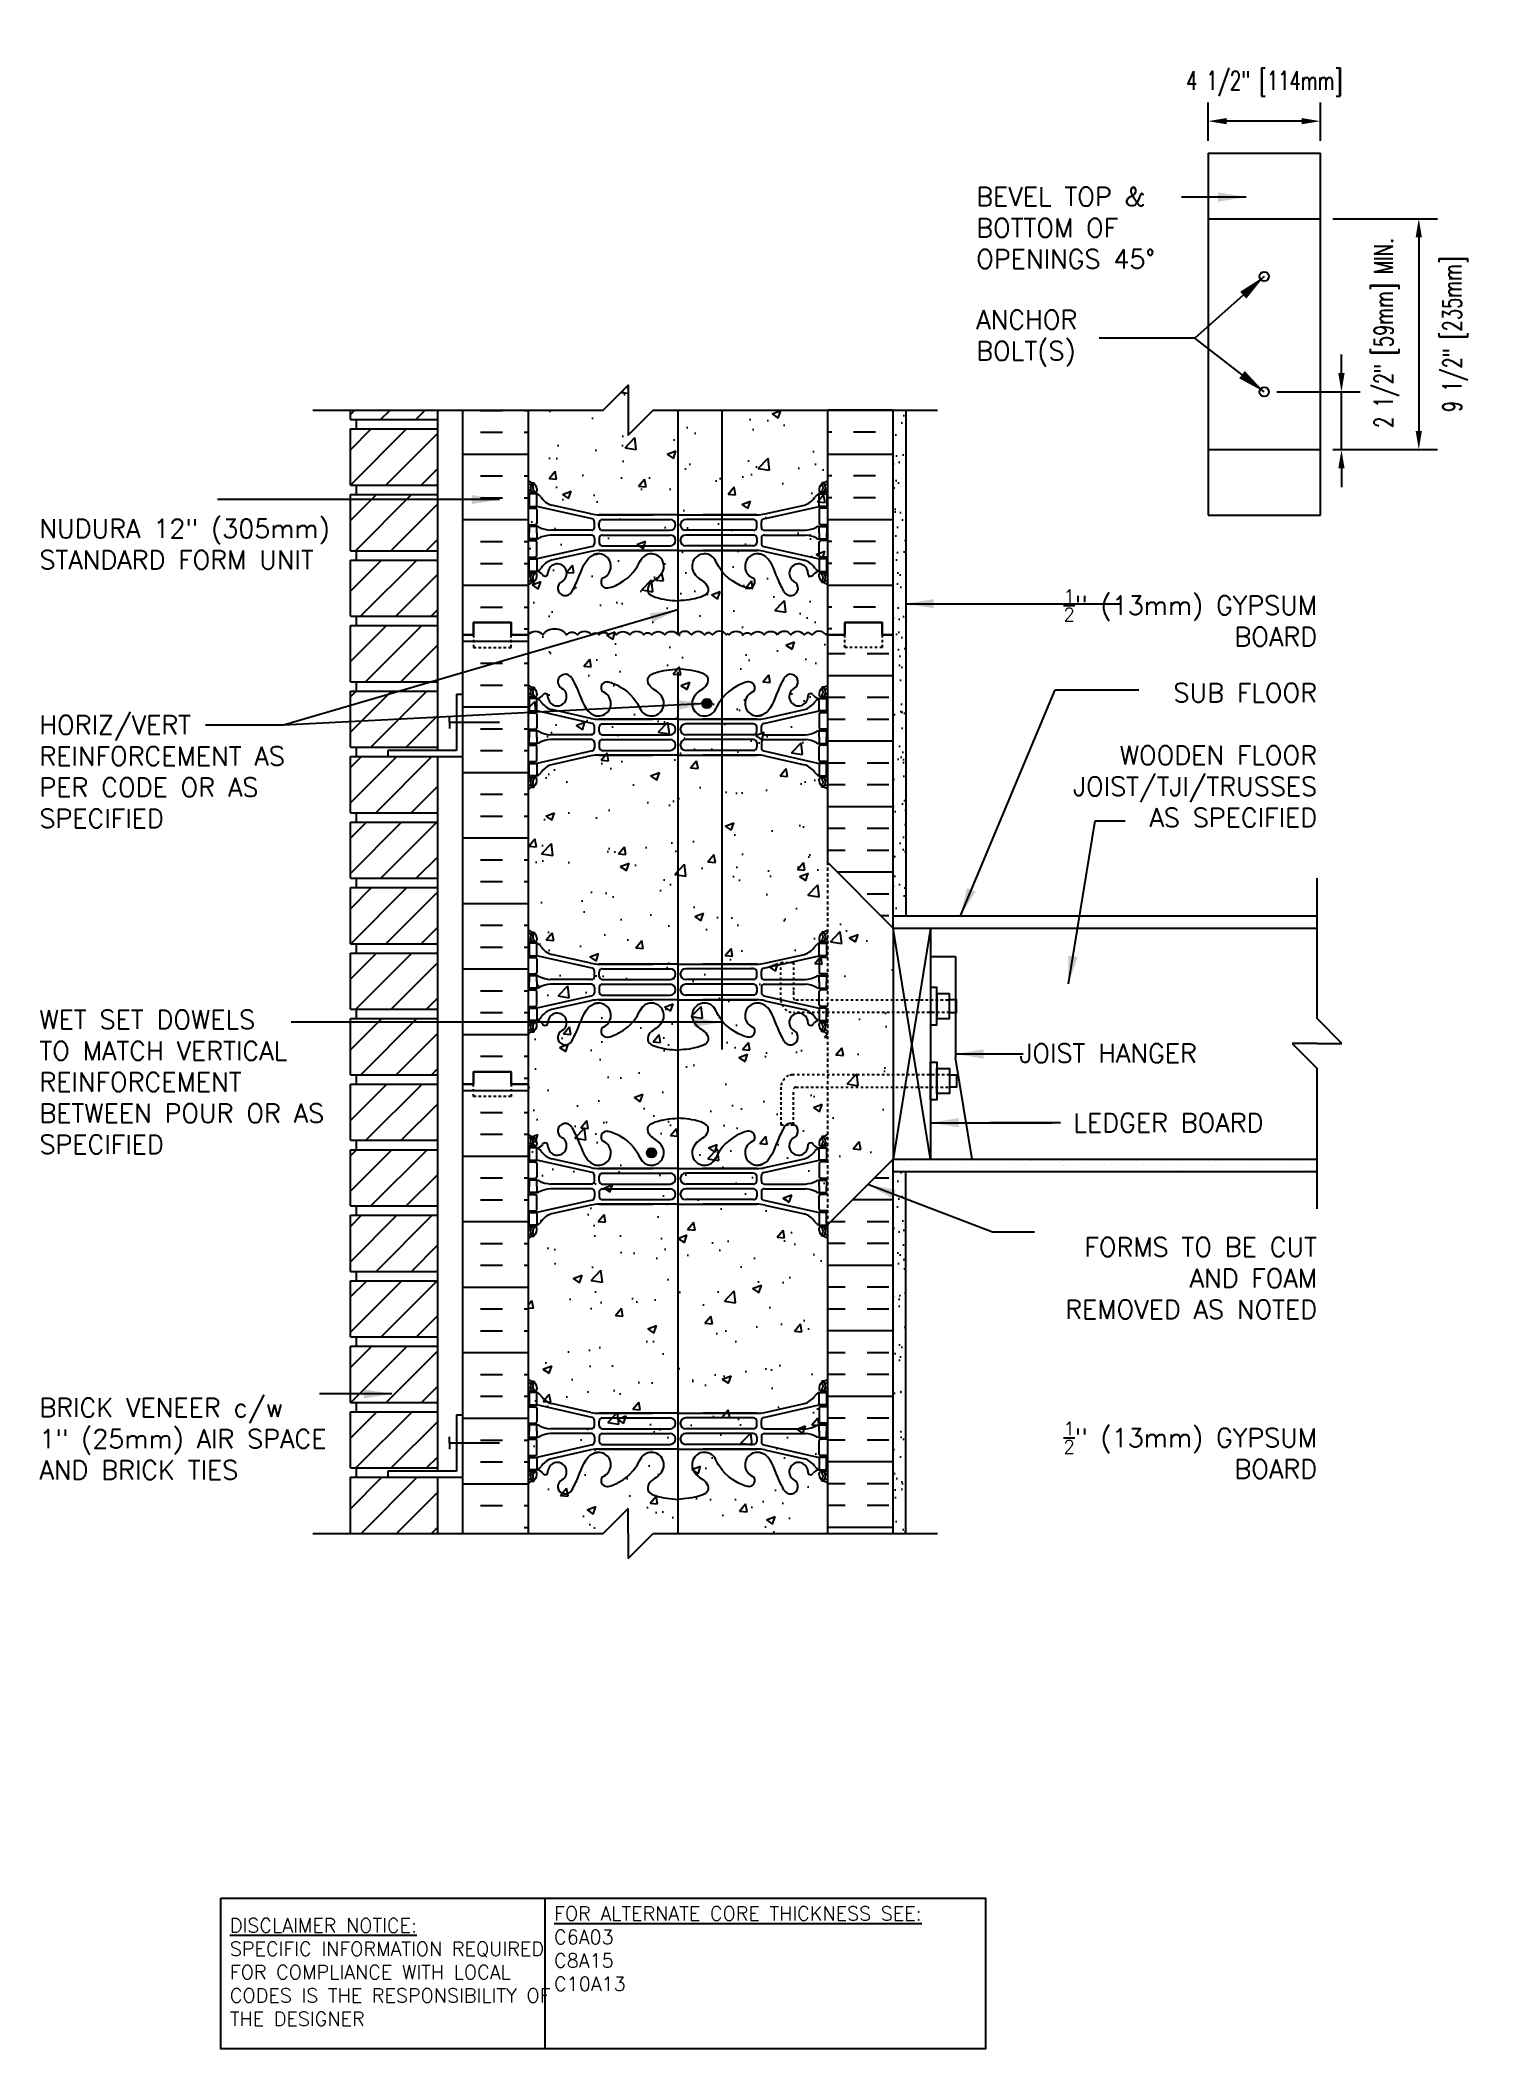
# Model space of a CAD drawing. Header units: inches. Extents: x 113.3 to 171.8, y -22.8 to 57.7.
import ezdxf
from ezdxf.enums import TextEntityAlignment as Align

# ---------------------------------------------------------------- set-up
doc = ezdxf.new("R2010")
doc.units = ezdxf.units.IN
doc.header["$LTSCALE"] = 0.5
doc.header["$MEASUREMENT"] = 0
doc.linetypes.add('DASHED2', pattern=[0.375, 0.25, -0.125])
doc.linetypes.add('HIDDEN2', pattern=[0.1875, 0.125, -0.0625])
for name, color, linetype in [('HATCH', 12, 'Continuous'), ('LINE15', 9, 'Continuous'), ('LINE18', 9, 'Continuous'), ('line25', 2, 'Continuous'), ('LINE3', 3, 'Continuous'), ('LINE50', 5, 'Continuous'), ('LINE9', 9, 'Continuous'), ('TEXT', 4, 'Continuous'), ('Web_Edge', 9, 'Continuous')]:
    doc.layers.add(name, color=color, linetype=linetype)
doc.styles.add('DIM', font='romans.shx', dxfattribs={"width": 0.7})
doc.styles.add('ROMANS', font='romans.shx', dxfattribs={"height": 1.125})
doc.styles.get("Standard").update_dxf_attribs({"font": 'romans.shx', "height": 1.125})
doc.dimstyles.new('ext_12', dxfattribs={"dimscale": 12, "dimtxt": 0.09375, "dimasz": 0.09375, "dimexe": 0.09375, "dimexo": 0.0625, "dimgap": 0.0625, "dimtad": 1, "dimdec": 1, "dimzin": 3, "dimdsep": 46, "dimlunit": 4, "dimtxsty": 'DIM', "dimcen": 0.09, "dimdle": 0.09375, "dimclrt": 4, "dimadec": 0, "dimazin": 0, "dimtfac": 1, "dimtdec": 1, "dimtmove": 2, "dimatfit": 3, "dimfxl": 1, "dimfrac": 2, "dimtolj": 1, "dimtzin": 0, "dimarcsym": 0})
doc.dimstyles.new('ext_8', dxfattribs={"dimscale": 8, "dimtxt": 0.09375, "dimasz": 0.09375, "dimexe": 0.09375, "dimexo": 0.0625, "dimgap": 0.0625, "dimtad": 1, "dimdec": 1, "dimzin": 3, "dimdsep": 46, "dimlunit": 4, "dimtxsty": 'DIM', "dimcen": 0.09, "dimdle": 0.09375, "dimclrt": 4, "dimadec": 0, "dimazin": 0, "dimtfac": 1, "dimtdec": 1, "dimtmove": 2, "dimatfit": 3, "dimfxl": 1, "dimfrac": 2, "dimtolj": 1, "dimtzin": 0, "dimarcsym": 0})
pattern_1 = [(37.5, (125.1024, -15.0365), (-0.031497, 0.963412), [0, -0.76, 0, -0.85, 0, -0.8125]), (7.5, (125.1024, -15.0365), (0.884888, 1.411073), [0, -0.41, 0, -0.685, 0, -0.2625]), (327.5, (124.4874, -15.0365), (1.557071, 0.00283), [0, -0.25, 0, -0.9, 0, -1.175]), (317.5, (124.4874, -15.0365), (1.503063, 0.438838), [0, -0.125, 0, -0.59, 0, -0.675])]

msp = doc.modelspace()

# ---------------------------------------------------------------- texts
at = {"layer": 'TEXT', "style": 'ROMANS'}
for s, p in [(' JOIST HANGER', (152.079, 17.078)), (' LEDGER BOARD', (154.231, 14.292))]:
    msp.add_text(s, height=0.75, dxfattribs=at).set_placement(p, align=Align.MIDDLE_LEFT)
at = {"layer": 'TEXT', "char_height": 0.75, "style": 'ROMANS'}
for s, insert, width, attachment_point in [('BEVEL TOP & BOTTOM OF OPENINGS 45%%D', (150.854, 50.149), 11.05043, 4), ('ANCHOR \\PBOLT(S)', (150.854, 45.718), 11.05043, 4), ('NUDURA 12" (305mm)\\PSTANDARD FORM UNIT', (113.315, 37.472), 11.05043, 4), ('\\A1;{\\H0.7x;\\S1/2;\\H1.4286x;" }(13mm) GYPSUM BOARD', (164.512, 34.522), 11.05043, 6), ('SUB FLOOR\\P\\PWOODEN FLOOR JOIST/TJI/TRUSSES\\PAS SPECIFIED', (164.512, 29.018), 11.05043, 6), ('HORIZ/VERT REINFORCEMENT AS PER CODE OR AS SPECIFIED', (113.315, 28.357), 12.96959, 4), ('WET SET DOWELS \\PTO MATCH VERTICAL\\PREINFORCEMENT BETWEEN POUR OR AS SPECIFIED', (113.315, 15.924), 12.96959, 4), ('FORMS TO BE CUT AND FOAM REMOVED AS NOTED', (164.512, 8.063), 11.05043, 6), ('BRICK VENEER c/w\\P1" (25mm) AIR SPACE AND BRICK TIES', (113.315, 1.628), 12.96959, 4), ('\\A1;{\\H0.7x;\\S1/2;\\H1.4286x;"} (13mm) GYPSUM BOARD', (164.512, 1.173), 11.05043, 6)]:
    msp.add_mtext(s, dxfattribs=dict(at, insert=insert, width=width, attachment_point=attachment_point))
at = {"layer": 'TEXT', "char_height": 0.5625, "attachment_point": 4}
for s, insert, width in [('{\\LDISCLAIMER NOTICE:}\\PSPECIFIC INFORMATION REQUIRED FOR COMPLIANCE WITH LOCAL CODES IS THE RESPONSIBILITY OF THE DESIGNER', (120.948, -19.741), 14.00235), ('{\\LFOR ALTERNATE CORE THICKNESS SEE:\\P}C6A03\\PC8A15\\PC10A13', (133.94, -18.801), 23.33295)]:
    msp.add_mtext(s, dxfattribs=dict(at, insert=insert, width=width))

# ---------------------------------------------------------------- blocks, each defined once
blk = doc.blocks.new('*D1')
at = {"layer": 'Defpoints', "color": 0, "transparency": 16777216}
for p in [(162.395, 43.575), (165.49, 43.575), (164.645, 41.262)]:
    blk.add_point(p, dxfattribs=at)
at = {"layer": 'TEXT', "color": 0, "lineweight": -2, "transparency": 16777216}
for p, q in [((165.49, 44.325), (165.49, 45.075)), ((162.895, 43.575), (166.24, 43.575)), ((165.49, 41.262), (165.49, 43.575)), ((165.145, 41.262), (166.24, 41.262)), ((165.49, 40.512), (165.49, 39.762))]:
    blk.add_line(p, q, dxfattribs=at)
at = {"layer": 'TEXT', "color": 0, "transparency": 16777216}
for points in [[(165.365, 44.325), (165.615, 44.325), (165.49, 43.575)], [(165.365, 40.512), (165.615, 40.512), (165.49, 41.262)]]:
    blk.add_solid(points, dxfattribs=at)
at = {"layer": 'TEXT', "color": 4, "transparency": 16777216, "insert": (167.304, 45.932), "char_height": 0.75, "attachment_point": 5, "rotation": 90, "style": 'DIM'}
blk.add_mtext('\\A1;2 1/2" [59mm] MIN.', dxfattribs=at)
blk = doc.blocks.new('*D2')
at = {"layer": 'Defpoints', "color": 0, "transparency": 16777216}
for p in [(164.645, 50.512), (164.645, 41.262), (168.589, 41.262)]:
    blk.add_point(p, dxfattribs=at)
at = {"layer": 'TEXT', "color": 0, "lineweight": -2, "transparency": 16777216}
for p, q in [((165.145, 50.512), (169.339, 50.512)), ((168.589, 49.762), (168.589, 42.012)), ((165.145, 41.262), (169.339, 41.262))]:
    blk.add_line(p, q, dxfattribs=at)
at = {"layer": 'TEXT', "color": 0, "transparency": 16777216}
for points in [[(168.464, 49.762), (168.714, 49.762), (168.589, 50.512)], [(168.464, 42.012), (168.714, 42.012), (168.589, 41.262)]]:
    blk.add_solid(points, dxfattribs=at)
at = {"layer": 'TEXT', "color": 4, "transparency": 16777216, "insert": (170.052, 45.887), "char_height": 0.75, "attachment_point": 5, "rotation": 90, "style": 'DIM'}
blk.add_mtext('\\A1;9 1/2" [235mm]', dxfattribs=at)
blk = doc.blocks.new('*D3')
at = {"layer": 'Defpoints', "color": 0, "transparency": 16777216}
for p in [(160.145, 54.422), (160.145, 53.137), (164.645, 53.137)]:
    blk.add_point(p, dxfattribs=at)
at = {"layer": 'TEXT', "color": 0, "lineweight": -2, "transparency": 16777216}
for p, q in [((160.145, 53.637), (160.145, 55.172)), ((164.645, 53.637), (164.645, 55.172)), ((163.895, 54.422), (160.895, 54.422))]:
    blk.add_line(p, q, dxfattribs=at)
at = {"layer": 'TEXT', "color": 0, "transparency": 16777216}
for points in [[(160.895, 54.547), (160.895, 54.297), (160.145, 54.422)], [(163.895, 54.547), (163.895, 54.297), (164.645, 54.422)]]:
    blk.add_solid(points, dxfattribs=at)
at = {"layer": 'TEXT', "color": 4, "transparency": 16777216, "insert": (162.395, 55.922), "char_height": 0.75, "attachment_point": 5, "style": 'DIM'}
blk.add_mtext('\\A1;4 1/2" [114mm]', dxfattribs=at)
blk = doc.blocks.new('12-inch Hinge Pin Web')
at = {"layer": 'Web_Edge'}
for p, q in [((349.823, 208.626), (349.901, 208.626)), ((349.823, 208.526), (350.107, 208.526)), ((349.969, 208.905), (350.059, 208.905)), ((349.969, 208.526), (349.969, 208.456)), ((350.059, 208.905), (350.059, 208.863)), ((350.059, 208.526), (350.059, 208.456)), ((350.169, 208.656), (350.169, 208.588)), ((361.477, 208.656), (361.477, 208.588)), ((361.823, 208.526), (361.54, 208.526)), ((361.677, 208.905), (361.587, 208.905)), ((361.587, 208.905), (361.587, 208.863)), ((361.587, 208.526), (361.587, 208.456)), ((361.677, 208.526), (361.677, 208.456)), ((361.823, 208.626), (361.746, 208.626)), ((349.823, 207.886), (350.107, 207.886)), ((349.969, 207.956), (349.969, 207.886)), ((350.059, 207.956), (350.059, 207.886)), ((352.382, 207.459), (350.164, 207.956)), ((350.169, 207.823), (350.169, 207.288)), ((352.339, 207.658), (350.758, 208.011)), ((359.265, 207.459), (361.482, 207.956)), ((359.308, 207.658), (360.889, 208.011)), ((361.477, 207.823), (361.477, 207.288)), ((361.823, 207.886), (361.54, 207.886)), ((361.587, 207.956), (361.587, 207.886)), ((361.677, 207.956), (361.677, 207.886)), ((349.823, 207.226), (350.107, 207.226)), ((349.969, 207.226), (349.969, 207.156)), ((350.059, 207.226), (350.059, 207.156)), ((352.355, 207), (350.717, 207)), ((352.48, 207.125), (352.48, 207.337)), ((352.666, 207.622), (354.823, 207.622)), ((355.823, 207.622), (352.666, 207.622)), ((352.667, 207.126), (352.667, 207.31)), ((352.792, 207.435), (355.511, 207.435)), ((352.792, 207.001), (355.511, 207.001)), ((355.823, 207.622), (358.981, 207.622)), ((358.855, 207.435), (356.135, 207.435)), ((358.855, 207.001), (356.135, 207.001)), ((358.981, 207.622), (356.823, 207.622)), ((358.98, 207.126), (358.98, 207.31)), ((359.167, 207.125), (359.167, 207.337)), ((359.292, 207), (360.93, 207)), ((361.823, 207.226), (361.54, 207.226)), ((361.587, 207.226), (361.587, 207.156)), ((361.677, 207.226), (361.677, 207.156)), ((349.823, 206.586), (350.107, 206.586)), ((349.969, 206.586), (349.969, 206.656)), ((350.059, 206.586), (350.059, 206.656)), ((352.382, 206.353), (350.164, 205.856)), ((350.169, 205.988), (350.169, 206.523)), ((352.355, 206.812), (350.717, 206.812)), ((352.339, 206.154), (350.758, 205.801)), ((352.48, 206.687), (352.48, 206.475)), ((352.666, 206.19), (354.823, 206.19)), ((355.823, 206.19), (352.666, 206.19)), ((352.667, 206.686), (352.667, 206.502)), ((352.792, 206.811), (355.511, 206.811)), ((352.792, 206.377), (355.511, 206.377)), ((355.823, 206.19), (358.981, 206.19)), ((358.855, 206.811), (356.135, 206.811)), ((358.855, 206.377), (356.135, 206.377)), ((358.981, 206.19), (356.823, 206.19)), ((358.98, 206.686), (358.98, 206.502)), ((359.167, 206.687), (359.167, 206.475)), ((359.265, 206.353), (361.482, 205.856)), ((359.292, 206.812), (360.93, 206.812)), ((359.308, 206.154), (360.889, 205.801)), ((361.477, 205.988), (361.477, 206.523)), ((361.823, 206.586), (361.54, 206.586)), ((361.587, 206.586), (361.587, 206.656)), ((361.677, 206.586), (361.677, 206.656)), ((349.823, 205.926), (350.107, 205.926)), ((349.823, 205.286), (350.107, 205.286)), ((349.969, 205.856), (349.969, 205.926)), ((349.969, 205.286), (349.969, 205.356)), ((350.059, 205.856), (350.059, 205.926)), ((350.059, 205.286), (350.059, 205.356)), ((350.169, 205.156), (350.169, 205.223)), ((361.477, 205.156), (361.477, 205.223)), ((361.823, 205.926), (361.54, 205.926)), ((361.823, 205.286), (361.54, 205.286)), ((361.587, 205.856), (361.587, 205.926)), ((361.587, 205.286), (361.587, 205.356)), ((361.677, 205.856), (361.677, 205.926)), ((361.677, 205.286), (361.677, 205.356)), ((349.823, 205.186), (349.901, 205.186)), ((349.969, 204.907), (350.059, 204.907)), ((350.059, 204.907), (350.059, 204.949)), ((361.587, 204.907), (361.587, 204.949)), ((361.677, 204.907), (361.587, 204.907)), ((361.823, 205.186), (361.746, 205.186)), ((349.823, 198.818), (349.901, 198.818)), ((349.969, 199.097), (350.059, 199.097)), ((350.059, 199.097), (350.059, 199.055)), ((350.169, 198.848), (350.169, 198.781)), ((361.477, 198.848), (361.477, 198.781)), ((361.677, 199.097), (361.587, 199.097)), ((361.587, 199.097), (361.587, 199.055)), ((361.823, 198.818), (361.746, 198.818)), ((349.823, 198.718), (350.107, 198.718)), ((349.823, 198.078), (350.107, 198.078)), ((349.969, 198.718), (349.969, 198.648)), ((349.969, 198.148), (349.969, 198.078)), ((350.059, 198.718), (350.059, 198.648)), ((350.059, 198.148), (350.059, 198.078)), ((352.382, 197.652), (350.164, 198.148)), ((350.169, 198.016), (350.169, 197.481)), ((352.339, 197.85), (350.758, 198.203)), ((359.265, 197.652), (361.482, 198.148)), ((359.308, 197.85), (360.889, 198.203)), ((361.477, 198.016), (361.477, 197.481)), ((361.823, 198.718), (361.54, 198.718)), ((361.823, 198.078), (361.54, 198.078)), ((361.587, 198.718), (361.587, 198.648)), ((361.587, 198.148), (361.587, 198.078)), ((361.677, 198.718), (361.677, 198.648)), ((361.677, 198.148), (361.677, 198.078)), ((349.823, 197.418), (350.107, 197.418)), ((349.969, 197.418), (349.969, 197.348)), ((350.059, 197.418), (350.059, 197.348)), ((352.355, 197.192), (350.717, 197.192)), ((352.48, 197.317), (352.48, 197.53)), ((352.666, 197.814), (354.823, 197.814)), ((355.823, 197.814), (352.666, 197.814)), ((352.667, 197.318), (352.667, 197.502)), ((352.792, 197.627), (355.511, 197.627)), ((352.792, 197.193), (355.511, 197.193)), ((355.823, 197.814), (358.981, 197.814)), ((358.855, 197.627), (356.135, 197.627)), ((358.855, 197.193), (356.135, 197.193)), ((358.981, 197.814), (356.823, 197.814)), ((358.98, 197.318), (358.98, 197.502)), ((359.167, 197.317), (359.167, 197.53)), ((359.292, 197.192), (360.93, 197.192)), ((361.823, 197.418), (361.54, 197.418)), ((361.587, 197.418), (361.587, 197.348)), ((361.677, 197.418), (361.677, 197.348)), ((349.823, 196.778), (350.107, 196.778)), ((349.969, 196.778), (349.969, 196.848)), ((350.059, 196.778), (350.059, 196.848)), ((352.382, 196.545), (350.164, 196.048)), ((350.169, 196.181), (350.169, 196.716)), ((352.355, 197.004), (350.717, 197.004)), ((352.48, 196.879), (352.48, 196.667)), ((352.666, 196.383), (354.823, 196.383)), ((355.823, 196.383), (352.666, 196.383)), ((352.667, 196.878), (352.667, 196.694)), ((352.792, 197.003), (355.511, 197.003)), ((352.792, 196.569), (355.511, 196.569)), ((355.823, 196.383), (358.981, 196.383)), ((358.855, 197.003), (356.135, 197.003)), ((358.855, 196.569), (356.135, 196.569)), ((358.981, 196.383), (356.823, 196.383)), ((358.98, 196.878), (358.98, 196.694)), ((359.167, 196.879), (359.167, 196.667)), ((359.265, 196.545), (361.482, 196.048)), ((359.292, 197.004), (360.93, 197.004)), ((361.477, 196.181), (361.477, 196.716)), ((361.823, 196.778), (361.54, 196.778)), ((361.587, 196.778), (361.587, 196.848)), ((361.677, 196.778), (361.677, 196.848)), ((349.823, 196.118), (350.107, 196.118)), ((349.969, 196.048), (349.969, 196.118)), ((350.059, 196.048), (350.059, 196.118)), ((352.339, 196.347), (350.758, 195.994)), ((359.308, 196.347), (360.889, 195.994)), ((361.823, 196.118), (361.54, 196.118)), ((361.587, 196.048), (361.587, 196.118)), ((361.677, 196.048), (361.677, 196.118)), ((349.823, 195.478), (350.107, 195.478)), ((349.823, 195.378), (349.901, 195.378)), ((349.969, 195.478), (349.969, 195.548)), ((349.969, 195.099), (350.059, 195.099)), ((350.059, 195.478), (350.059, 195.548)), ((350.059, 195.099), (350.059, 195.141)), ((350.169, 195.348), (350.169, 195.416)), ((361.477, 195.348), (361.477, 195.416)), ((361.823, 195.478), (361.54, 195.478)), ((361.587, 195.478), (361.587, 195.548)), ((361.587, 195.099), (361.587, 195.141)), ((361.677, 195.099), (361.587, 195.099)), ((361.677, 195.478), (361.677, 195.548)), ((361.823, 195.378), (361.746, 195.378))]:
    blk.add_line(p, q, dxfattribs=at)
for points in [[(349.864, 207.956), (350.164, 207.956), (350.164, 208.456), (349.864, 208.456)], [(361.782, 207.956), (361.482, 207.956), (361.482, 208.456), (361.782, 208.456)], [(349.864, 205.856), (350.164, 205.856), (350.164, 205.356), (349.864, 205.356)], [(361.782, 205.856), (361.482, 205.856), (361.482, 205.356), (361.782, 205.356)], [(349.864, 198.148), (350.164, 198.148), (350.164, 198.648), (349.864, 198.648)], [(361.782, 198.148), (361.482, 198.148), (361.482, 198.648), (361.782, 198.648)], [(349.864, 196.048), (350.164, 196.048), (350.164, 195.548), (349.864, 195.548)], [(361.782, 196.048), (361.482, 196.048), (361.482, 195.548), (361.782, 195.548)]]:
    blk.add_lwpolyline(points, close=True, dxfattribs=at)
for points in [[(350.164, 206.906), (350.164, 207.156), (349.864, 207.156), (349.864, 206.906)], [(350.164, 206.906), (350.164, 206.656), (349.864, 206.656), (349.864, 206.906)], [(361.482, 206.906), (361.482, 207.156), (361.782, 207.156), (361.782, 206.906)], [(361.482, 206.906), (361.482, 206.656), (361.782, 206.656), (361.782, 206.906)], [(350.164, 197.098), (350.164, 197.348), (349.864, 197.348), (349.864, 197.098)], [(361.482, 197.098), (361.482, 197.348), (361.782, 197.348), (361.782, 197.098)], [(350.164, 197.098), (350.164, 196.848), (349.864, 196.848), (349.864, 197.098)], [(361.482, 197.098), (361.482, 196.848), (361.782, 196.848), (361.782, 197.098)]]:
    blk.add_lwpolyline(points, dxfattribs=at)
for centre, radius, start, end in [((351.309, 209.126), 0.3, 27.59697, 243.94252), ((360.337, 209.126), 0.3, 296.05748, 152.40303), ((350.169, 209.363), 0.5, 226.21089, 250.52878), ((350.169, 209.363), 0.6, 234.78322, 245.07477), ((349.902, 208.646), 0.0196, 269.40316, 15.4901), ((350.163, 208.71), 0.25, 140.11451, 222.46087), ((349.907, 208.8), 0.021, 343.464, 63.99573), ((350.005, 208.841), 0.045, 321.448, 139.1879), ((350.012, 208.572), 0.045, 222.46087, 42.46087), ((349.919, 208.656), 0.25, 0, 70.52878), ((350.163, 208.71), 0.16, 140.00008, 222.46087), ((350.107, 208.588), 0.0625, 270, 0), ((350.127, 208.805), 0.352, 276.12908, 321.53314), ((350.042, 208.113), 0.364, 34.97751, 70.33874), ((350.504, 208.537), 0.113, 347.81557, 154.05694), ((350.989, 208.532), 0.375, 182.92371, 59.86753), ((352.636, 208.254), 0.5, 246.21387, 71.79367), ((352.982, 208.879), 0.242, 90, 218.23271), ((354.761, 208.254), 0.5, 204.81899, 44.18751), ((356.886, 208.254), 0.5, 135.81249, 335.18101), ((359.011, 208.254), 0.5, 108.20633, 293.78613), ((358.665, 208.879), 0.242, 321.76729, 90), ((360.657, 208.532), 0.375, 120.13247, 357.07629), ((361.143, 208.537), 0.113, 25.94306, 192.18443), ((361.52, 208.805), 0.352, 218.46686, 263.87092), ((361.605, 208.113), 0.364, 109.66126, 145.02249), ((361.727, 208.656), 0.25, 109.47122, 180), ((361.54, 208.588), 0.0625, 180, 270), ((361.635, 208.572), 0.045, 137.53913, 317.53913), ((361.641, 208.841), 0.045, 40.8121, 218.552), ((361.484, 208.71), 0.16, 317.53913, 39.99992), ((361.477, 209.363), 0.5, 289.47122, 313.78911), ((361.484, 208.71), 0.25, 317.53913, 39.88549), ((361.74, 208.8), 0.021, 116.00427, 196.536), ((361.745, 208.646), 0.0196, 164.5099, 270.59684), ((361.477, 209.363), 0.6, 294.92523, 305.21678), ((350.107, 207.823), 0.0625, 0, 90), ((350.965, 208.725), 0.743, 212.79192, 253.81071), ((352.666, 209.122), 1.5, 257.41348, 270), ((358.981, 209.122), 1.5, 270, 282.58652), ((360.682, 208.725), 0.743, 286.18929, 327.20808), ((361.54, 207.823), 0.0625, 90, 180), ((350.107, 207.288), 0.0625, 270, 0), ((350.16, 206.937), 0.219, 60.49375, 88.91995), ((350.806, 208.167), 1.17, 242.63655, 265.65045), ((352.355, 207.125), 0.125, 270, 0), ((352.355, 207.337), 0.125, 0, 77.37673), ((352.792, 207.31), 0.125, 90, 180), ((352.792, 207.126), 0.125, 180, 270), ((355.511, 207.218), 0.217, 270, 90), ((356.135, 207.218), 0.217, 90, 270), ((358.855, 207.31), 0.125, 0, 90), ((358.855, 207.126), 0.125, 270, 360), ((359.292, 207.337), 0.125, 102.62327, 180), ((359.292, 207.125), 0.125, 180, 270), ((360.841, 208.167), 1.17, 274.34955, 297.36345), ((361.487, 206.937), 0.219, 91.08005, 119.50625), ((361.54, 207.288), 0.0625, 180, 270), ((350.107, 206.523), 0.0625, 0, 90), ((350.16, 206.875), 0.219, 271.08005, 299.50625), ((350.806, 205.645), 1.17, 94.34955, 117.36345), ((352.666, 204.69), 1.5, 90, 102.58652), ((352.355, 206.687), 0.125, 0, 90), ((352.355, 206.475), 0.125, 282.62327, 0), ((352.792, 206.686), 0.125, 90, 180), ((352.792, 206.502), 0.125, 180, 270), ((355.511, 206.594), 0.217, 270, 90), ((356.135, 206.594), 0.217, 90, 270), ((358.855, 206.686), 0.125, 0, 90), ((358.855, 206.502), 0.125, 270, 0), ((358.981, 204.69), 1.5, 77.41348, 90), ((359.292, 206.687), 0.125, 90, 180), ((359.292, 206.475), 0.125, 180, 257.37673), ((360.841, 205.645), 1.17, 62.63655, 85.65045), ((361.487, 206.875), 0.219, 240.49375, 268.91995), ((361.54, 206.523), 0.0625, 90, 180), ((350.163, 205.101), 0.25, 137.53913, 219.88549), ((350.012, 205.24), 0.045, 317.53913, 137.53913), ((350.107, 205.988), 0.0625, 270, 0), ((350.107, 205.223), 0.0625, 360, 90), ((350.042, 205.699), 0.364, 289.66126, 325.02249), ((350.965, 205.087), 0.743, 106.18929, 147.20808), ((360.682, 205.087), 0.743, 32.79192, 73.81071), ((361.605, 205.699), 0.364, 214.97751, 250.33874), ((361.54, 205.988), 0.0625, 180, 270), ((361.54, 205.223), 0.0625, 90, 180), ((361.635, 205.24), 0.045, 42.46087, 222.46087), ((361.484, 205.101), 0.25, 320.11451, 42.46087), ((350.169, 204.449), 0.6, 114.92523, 125.21678), ((350.169, 204.449), 0.5, 109.47122, 133.78911), ((349.902, 205.166), 0.0196, 344.5099, 90.59684), ((349.907, 205.012), 0.021, 296.00427, 16.536), ((350.005, 204.97), 0.045, 220.8121, 38.552), ((350.163, 205.101), 0.16, 137.53913, 219.99992), ((349.919, 205.156), 0.25, 289.47122, 360), ((361.727, 205.156), 0.25, 180, 250.52878), ((361.641, 204.97), 0.045, 141.448, 319.1879), ((361.484, 205.101), 0.16, 320.00008, 42.46087), ((361.477, 204.449), 0.5, 46.21089, 70.52878), ((361.74, 205.012), 0.021, 163.464, 243.99573), ((361.745, 205.166), 0.0196, 89.40316, 195.4901), ((361.477, 204.449), 0.6, 54.78322, 65.07477), ((350.169, 199.555), 0.5, 226.21089, 250.52878), ((350.169, 199.555), 0.6, 234.78322, 245.07477), ((349.902, 198.838), 0.0196, 269.40316, 15.4901), ((350.163, 198.903), 0.25, 140.11451, 222.46087), ((349.907, 198.992), 0.021, 343.464, 63.99573), ((350.005, 199.034), 0.045, 321.448, 139.1879), ((350.012, 198.764), 0.045, 222.46087, 42.46087), ((349.919, 198.848), 0.25, 0, 70.52878), ((350.163, 198.903), 0.16, 140.00008, 222.46087), ((361.727, 198.848), 0.25, 109.47122, 180), ((361.635, 198.764), 0.045, 137.53913, 317.53913), ((361.641, 199.034), 0.045, 40.8121, 218.552), ((361.484, 198.903), 0.16, 317.53913, 39.99992), ((361.477, 199.555), 0.5, 289.47122, 313.78911), ((361.484, 198.903), 0.25, 317.53913, 39.88549), ((361.74, 198.992), 0.021, 116.00427, 196.536), ((361.745, 198.838), 0.0196, 164.5099, 270.59684), ((361.477, 199.555), 0.6, 294.92523, 305.21678), ((350.107, 198.781), 0.0625, 270, 0), ((350.107, 198.016), 0.0625, 0, 90), ((350.042, 198.306), 0.364, 34.97751, 70.33874), ((350.965, 198.917), 0.743, 212.79192, 253.81071), ((360.682, 198.917), 0.743, 286.18929, 327.20808), ((361.605, 198.306), 0.364, 109.66126, 145.02249), ((361.54, 198.781), 0.0625, 180, 270), ((361.54, 198.016), 0.0625, 90, 180), ((350.107, 197.481), 0.0625, 270, 0), ((350.16, 197.13), 0.219, 60.49375, 88.91995), ((350.806, 198.359), 1.17, 242.63655, 265.65045), ((352.666, 199.314), 1.5, 257.41348, 270), ((352.355, 197.317), 0.125, 270, 0), ((352.355, 197.53), 0.125, 0, 77.37673), ((352.792, 197.502), 0.125, 90, 180), ((352.792, 197.318), 0.125, 180, 270), ((355.511, 197.41), 0.217, 270, 90), ((356.135, 197.41), 0.217, 90, 270), ((358.855, 197.502), 0.125, 0, 90), ((358.855, 197.318), 0.125, 270, 360), ((358.981, 199.314), 1.5, 270, 282.58652), ((359.292, 197.53), 0.125, 102.62327, 180), ((359.292, 197.317), 0.125, 180, 270), ((360.841, 198.359), 1.17, 274.34955, 297.36345), ((361.487, 197.13), 0.219, 91.08005, 119.50625), ((361.54, 197.481), 0.0625, 180, 270), ((350.107, 196.716), 0.0625, 0, 90), ((350.16, 197.067), 0.219, 271.08005, 299.50625), ((350.806, 195.837), 1.17, 94.34955, 117.36345), ((352.666, 194.883), 1.5, 90, 102.58652), ((352.355, 196.879), 0.125, 0, 90), ((352.355, 196.667), 0.125, 282.62327, 0), ((352.792, 196.878), 0.125, 90, 180), ((352.792, 196.694), 0.125, 180, 270), ((355.511, 196.786), 0.217, 270, 90), ((356.135, 196.786), 0.217, 90, 270), ((358.855, 196.878), 0.125, 0, 90), ((358.855, 196.694), 0.125, 270, 0), ((358.981, 194.883), 1.5, 77.41348, 90), ((359.292, 196.879), 0.125, 90, 180), ((359.292, 196.667), 0.125, 180, 257.37673), ((360.841, 195.837), 1.17, 62.63655, 85.65045), ((361.487, 197.067), 0.219, 240.49375, 268.91995), ((361.54, 196.716), 0.0625, 90, 180), ((350.107, 196.181), 0.0625, 270, 0), ((350.042, 195.891), 0.364, 289.66126, 325.02249), ((350.965, 195.28), 0.743, 106.18929, 147.20808), ((350.989, 195.472), 0.375, 300.13247, 177.07629), ((352.636, 195.75), 0.5, 288.20633, 113.78613), ((354.761, 195.75), 0.5, 315.81249, 155.18101), ((356.886, 195.75), 0.5, 24.81899, 224.18751), ((359.011, 195.75), 0.5, 66.21387, 251.79367), ((360.657, 195.472), 0.375, 2.92371, 239.86753), ((360.682, 195.28), 0.743, 32.79192, 73.81071), ((361.605, 195.891), 0.364, 214.97751, 250.33874), ((361.54, 196.181), 0.0625, 180, 270), ((350.169, 194.641), 0.6, 114.92523, 125.21678), ((350.169, 194.641), 0.5, 109.47122, 133.78911), ((349.902, 195.359), 0.0196, 344.5099, 90.59684), ((350.163, 195.294), 0.25, 137.53913, 219.88549), ((349.907, 195.204), 0.021, 296.00427, 16.536), ((350.005, 195.163), 0.045, 220.8121, 38.552), ((350.012, 195.432), 0.045, 317.53913, 137.53913), ((350.163, 195.294), 0.16, 137.53913, 219.99992), ((349.919, 195.348), 0.25, 289.47122, 360), ((350.107, 195.416), 0.0625, 360, 90), ((350.127, 195.199), 0.352, 38.46686, 83.87092), ((350.504, 195.467), 0.113, 205.94306, 12.18443), ((351.309, 194.878), 0.3, 116.05748, 332.40303), ((352.982, 195.125), 0.242, 141.76729, 270), ((358.665, 195.125), 0.242, 270, 38.23271), ((360.337, 194.878), 0.3, 207.59697, 63.94252), ((361.143, 195.467), 0.113, 167.81557, 334.05694), ((361.52, 195.199), 0.352, 96.12908, 141.53314), ((361.54, 195.416), 0.0625, 90, 180), ((361.727, 195.348), 0.25, 180, 250.52878), ((361.635, 195.432), 0.045, 42.46087, 222.46087), ((361.641, 195.163), 0.045, 141.448, 319.1879), ((361.484, 195.294), 0.16, 320.00008, 42.46087), ((361.477, 194.641), 0.5, 46.21089, 70.52878), ((361.484, 195.294), 0.25, 320.11451, 42.46087), ((361.74, 195.204), 0.021, 163.464, 243.99573), ((361.745, 195.359), 0.0196, 89.40316, 195.4901), ((361.477, 194.641), 0.6, 54.78322, 65.07477)]:
    blk.add_arc(centre, radius, start, end, dxfattribs=at)
for points, knots in [([(351.575, 209.265), (351.661, 209.098), (351.914, 208.608), (352.128, 207.859), (352.538, 207.764), (352.595, 207.756)], [0, 0, 0, 0, 0.579211, 1.703896, 1.875321, 1.875321, 1.875321, 1.875321]), ([(355.119, 208.603), (355.012, 208.766), (354.652, 208.856), (354.575, 209.352), (355.123, 209.588), (355.527, 209.616), (355.823, 209.637)], [0.229407, 0.229407, 0.229407, 0.229407, 0.844432, 1.128849, 1.464331, 2.389004, 2.389004, 2.389004, 2.389004]), ([(356.527, 208.603), (356.635, 208.766), (356.995, 208.856), (357.072, 209.352), (356.524, 209.588), (356.12, 209.616), (355.823, 209.637)], [0.229407, 0.229407, 0.229407, 0.229407, 0.844432, 1.128849, 1.464331, 2.389004, 2.389004, 2.389004, 2.389004]), ([(360.072, 209.265), (359.986, 209.098), (359.733, 208.608), (359.519, 207.859), (359.109, 207.764), (359.052, 207.756)], [0, 0, 0, 0, 0.579211, 1.703896, 1.875321, 1.875321, 1.875321, 1.875321]), ([(352.982, 209.121), (353.103, 209.123), (353.937, 208.766), (354.176, 208.309), (354.317, 208.026)], [0.038125, 0.038125, 0.038125, 0.038125, 0.320663, 1.258119, 1.258119, 1.258119, 1.258119]), ([(358.665, 209.121), (358.544, 209.123), (357.71, 208.766), (357.471, 208.309), (357.33, 208.026)], [0.038125, 0.038125, 0.038125, 0.038125, 0.320663, 1.258119, 1.258119, 1.258119, 1.258119]), ([(351.575, 194.739), (351.661, 194.906), (351.914, 195.396), (352.128, 196.145), (352.538, 196.24), (352.595, 196.248)], [0, 0, 0, 0, 0.579211, 1.703896, 1.875321, 1.875321, 1.875321, 1.875321]), ([(352.982, 194.883), (353.103, 194.881), (353.937, 195.239), (354.176, 195.695), (354.317, 195.979)], [0.038125, 0.038125, 0.038125, 0.038125, 0.320663, 1.258119, 1.258119, 1.258119, 1.258119]), ([(358.665, 194.883), (358.544, 194.881), (357.71, 195.239), (357.471, 195.695), (357.33, 195.979)], [0.038125, 0.038125, 0.038125, 0.038125, 0.320663, 1.258119, 1.258119, 1.258119, 1.258119]), ([(360.072, 194.739), (359.986, 194.906), (359.733, 195.396), (359.519, 196.145), (359.109, 196.24), (359.052, 196.248)], [0, 0, 0, 0, 0.579211, 1.703896, 1.875321, 1.875321, 1.875321, 1.875321]), ([(355.119, 195.401), (355.012, 195.238), (354.652, 195.148), (354.575, 194.652), (355.123, 194.416), (355.527, 194.388), (355.823, 194.367)], [0.229407, 0.229407, 0.229407, 0.229407, 0.844432, 1.128849, 1.464331, 2.389004, 2.389004, 2.389004, 2.389004]), ([(356.527, 195.401), (356.635, 195.238), (356.995, 195.148), (357.072, 194.652), (356.524, 194.416), (356.12, 194.388), (355.823, 194.367)], [0.229407, 0.229407, 0.229407, 0.229407, 0.844432, 1.128849, 1.464331, 2.389004, 2.389004, 2.389004, 2.389004])]:
    blk.add_open_spline(points, degree=3, knots=knots, dxfattribs=at)
for points in [[(352.667, 207.131), (352.667, 207.305)], [(358.98, 207.131), (358.98, 207.305)], [(352.667, 206.681), (352.667, 206.507)], [(358.98, 206.681), (358.98, 206.507)], [(352.667, 197.323), (352.667, 197.497)], [(358.98, 197.323), (358.98, 197.497)], [(352.667, 196.873), (352.667, 196.699)], [(358.98, 196.873), (358.98, 196.699)]]:
    blk.add_open_spline(points, degree=1, dxfattribs=at)

# ---------------------------------------------------------------- dimensions: what is measured, and where the dimension line sits
at = {"layer": 'TEXT'}
dim = msp.add_linear_dim(base=(160.145, 54.422), p1=(164.645, 53.137), p2=(160.145, 53.137), dimstyle='ext_8', dxfattribs=at)
dim.commit()
dim.dimension.update_dxf_attribs({"geometry": '*D3', "text_midpoint": (162.395, 55.922), "dimtype": 160})
dim = msp.add_linear_dim(base=(168.589098101, 41.262144267), p1=(164.645338305, 50.512144267), p2=(164.645338305, 41.262144267), angle=90, dimstyle='ext_8', dxfattribs=at)
dim.commit()
dim.dimension.update_dxf_attribs({"geometry": '*D2', "text_midpoint": (170.052258897, 45.887144267), "dimtype": 160})
dim = msp.add_linear_dim(base=(165.49, 43.575), p1=(164.645, 41.262), p2=(162.395, 43.575), angle=90, text='<> MIN.', dimstyle='ext_8', dxfattribs=at)
dim.commit()
dim.dimension.update_dxf_attribs({"geometry": '*D1', "text_midpoint": (167.304, 45.932), "dimtype": 160})

# ---------------------------------------------------------------- hatches: boundary and pattern name
at = {"layer": 'HATCH'}
h = msp.add_hatch(dxfattribs=at)
h.set_pattern_fill('AR-CONC', color=256, scale=0.5, style=0)
edge = h.paths.add_edge_path()
edge.add_line((135.904, 42.838), (132.904, 42.838))
edge.add_line((132.904, 42.838), (132.904, -2.162))
edge.add_line((132.904, -2.162), (135.904, -2.162))
edge.add_line((135.904, -2.162), (136.904, -1.162))
edge.add_line((136.904, -1.162), (136.904, -3.162))
edge.add_line((136.904, -3.162), (137.904, -2.162))
edge.add_line((137.904, -2.162), (144.904, -2.162))
edge.add_line((144.904, -2.162), (144.904, 15.713))
edge.add_line((144.904, 15.713), (143.629, 15.713))
edge.add_arc((143.629, 15.613), 0.1, 90, 180)
edge.add_line((143.529, 15.613), (143.529, 14.213))
edge.add_line((143.529, 14.213), (143.029, 14.213))
edge.add_line((143.029, 14.213), (143.029, 15.713))
edge.add_arc((143.529, 15.713), 0.5, 90, 180, ccw=False)
edge.add_line((143.529, 16.213), (144.904, 16.213))
edge.add_line((144.904, 16.213), (144.904, 18.713))
edge.add_line((144.904, 18.713), (143.529, 18.713))
edge.add_arc((143.529, 19.213), 0.5, 180, 270, ccw=False)
edge.add_line((143.029, 19.213), (143.029, 20.713))
edge.add_line((143.029, 20.713), (143.529, 20.713))
edge.add_line((143.529, 20.713), (143.529, 19.313))
edge.add_arc((143.629, 19.313), 0.1, 180, 270)
edge.add_line((143.629, 19.213), (144.904, 19.213))
edge.add_line((144.904, 19.213), (144.904, 42.838))
edge.add_line((144.904, 42.838), (137.904, 42.838))
edge.add_line((137.904, 42.838), (136.904, 41.838))
edge.add_line((136.904, 41.838), (136.904, 43.838))
edge.add_line((136.904, 43.838), (135.904, 42.838))
h = msp.add_hatch(dxfattribs=at)
h.set_pattern_fill('ANSI31', color=256, scale=8, style=0)
h.set_pattern_definition([(45, (28.4787, -15.0365), (-0.707107, 0.707107), [])])
h.paths.add_polyline_path([(129.279, 0.088), (125.779, 0.088), (125.779, -2.162), (129.279, -2.162)])
h.paths.add_polyline_path([(129.279, 2.713), (125.779, 2.713), (125.779, 0.463), (129.279, 0.463)])
h.paths.add_polyline_path([(129.279, 5.338), (125.779, 5.338), (125.779, 3.088), (129.279, 3.088)])
h.paths.add_polyline_path([(129.279, 7.963), (125.779, 7.963), (125.779, 5.713), (129.279, 5.713)])
h.paths.add_polyline_path([(129.279, 10.588), (125.779, 10.588), (125.779, 8.338), (129.279, 8.338)])
h.paths.add_polyline_path([(129.279, 13.213), (125.779, 13.213), (125.779, 10.963), (129.279, 10.963)])
h.paths.add_polyline_path([(129.279, 15.838), (125.779, 15.838), (125.779, 13.588), (129.279, 13.588)])
h.paths.add_polyline_path([(129.279, 18.463), (125.779, 18.463), (125.779, 16.213), (129.279, 16.213)])
h.paths.add_polyline_path([(129.279, 21.088), (125.779, 21.088), (125.779, 18.838), (129.279, 18.838)])
h.paths.add_polyline_path([(129.279, 23.713), (125.779, 23.713), (125.779, 21.463), (129.279, 21.463)])
h.paths.add_polyline_path([(129.279, 26.307), (125.779, 26.307), (125.779, 24.088), (129.279, 24.088)])
h.paths.add_polyline_path([(129.279, 28.963), (125.779, 28.963), (125.779, 26.713), (129.279, 26.713)])
h.paths.add_polyline_path([(129.279, 30.692), (125.779, 30.692), (125.779, 29.338), (129.279, 29.338)])
h.paths.add_polyline_path([(129.279, 31.588), (125.779, 31.588), (125.779, 30.692), (129.279, 30.692)])
h.paths.add_polyline_path([(129.279, 34.213), (125.779, 34.213), (125.779, 31.963), (129.279, 31.963)])
h.paths.add_polyline_path([(129.279, 36.838), (125.779, 36.838), (125.779, 34.588), (129.279, 34.588)])
h.paths.add_polyline_path([(129.279, 39.463), (125.779, 39.463), (125.779, 37.213), (129.279, 37.213)])
h.paths.add_polyline_path([(129.279, 42.088), (125.779, 42.088), (125.779, 39.838), (129.279, 39.838)])
h.paths.add_polyline_path([(129.279, 42.838), (125.779, 42.838), (125.779, 42.463), (129.279, 42.463)])
h = msp.add_hatch(dxfattribs=at)
h.set_pattern_fill('INSUL', color=256, scale=7, style=0)
h.set_pattern_definition([(0, (-2793.2578, -363.1712), (0, 2.625), []), (0, (-2793.2578, -362.2962), (0, 2.625), [0.875, -0.875]), (0, (-2793.2578, -361.4212), (0, 2.625), [0.875, -0.875])])
h.paths.add_polyline_path([(132.904, 42.838), (130.279, 42.838), (130.279, 33.838), (130.716, 33.838), (130.716, 34.338), (132.216, 34.338), (132.216, 33.838), (132.904, 33.838)])
h = msp.add_hatch(dxfattribs=at)
h.set_pattern_fill('INSUL', color=256, scale=7, style=0)
h.set_pattern_definition([(180, (3071.0654, -363.1712), (0, 2.625), []), (180, (3071.0654, -362.2962), (0, 2.625), [0.875, -0.875]), (180, (3071.0654, -361.4212), (0, 2.625), [0.875, -0.875])])
h.paths.add_polyline_path([(147.529, 42.838), (144.904, 42.838), (144.904, 33.838), (145.591, 33.838), (145.591, 34.338), (147.091, 34.338), (147.091, 33.838), (147.529, 33.838)])
h = msp.add_hatch(dxfattribs=at)
h.set_pattern_fill('AR-SAND', color=256, scale=0.5, style=0)
h.set_pattern_definition(pattern_1)
h.paths.add_polyline_path([(148.029, 42.838), (147.529, 42.838), (147.529, 22.588), (148.029, 22.588)])
h = msp.add_hatch(dxfattribs=at)
h.set_pattern_fill('INSUL', color=256, scale=7, style=0)
h.set_pattern_definition([(0, (-2793.2578, -381.1712), (0, 2.625), []), (0, (-2793.2578, -380.2962), (0, 2.625), [0.875, -0.875]), (0, (-2793.2578, -379.4212), (0, 2.625), [0.875, -0.875])])
h.paths.add_polyline_path([(130.279, 15.838), (130.716, 15.838), (130.716, 16.338), (132.216, 16.338), (132.216, 15.838), (132.904, 15.838), (132.904, 33.838), (132.216, 33.838), (132.216, 34.338), (130.716, 34.338), (130.716, 33.838), (130.279, 33.838)])
h = msp.add_hatch(dxfattribs=at)
h.set_pattern_fill('INSUL', color=256, scale=7, style=0)
h.set_pattern_definition([(0, (34.4787, -15.0365), (0, 2.625), []), (0, (34.4787, -14.1615), (0, 2.625), [0.875, -0.875]), (0, (34.4787, -13.2865), (0, 2.625), [0.875, -0.875])])
h.paths.add_polyline_path([(144.904, 24.713), (147.529, 22.088), (147.529, 33.838), (147.091, 33.838), (147.091, 33.338), (145.591, 33.338), (145.591, 33.838), (144.904, 33.838)])
h.paths.add_polyline_path([(147.529, 12.838), (144.904, 10.213), (144.904, -2.162), (147.529, -2.162)])
h = msp.add_hatch(dxfattribs=at)
h.set_pattern_fill('AR-CONC', color=256, scale=0.5, style=0)
h.set_pattern_definition([(50, (11.4798, -137.801), (3.5863, -0.31376), [0.375, -4.125]), (355, (11.4798, -137.801), (-0.693757, 3.76096), [0.3, -3.3]), (100.4514, (11.7786, -137.827), (2.892547, 3.4472), [0.3187, -3.50571]), (46.1842, (11.4798, -136.801), (5.336205, -0.827595), [0.5625, -6.1875]), (96.6356, (11.9244, -136.87), (4.67331, 4.87059), [0.47805, -5.25856]), (351.1842, (11.48, -136.801), (4.67331, 4.8706), [0.45, -4.95]), (21, (11.9798, -137.051), (2.984535, -2.013094), [0.375, -4.125]), (326, (11.9798, -137.051), (1.216577, 3.62575), [0.3, -3.3]), (71.4514, (12.2285, -137.2187), (4.201113, 1.61265), [0.3187, -3.50571]), (37.5, (11.4798, -137.8009), (0.060799, 1.664469), [0, -3.26, 0, -3.35, 0, -3.3125]), (7.5, (11.4798, -137.8009), (1.315348, 1.972059), [0, -1.91, 0, -3.185, 0, -1.2625]), (327.5, (10.3648, -137.8009), (2.669112, -0.112774), [0, -1.25, 0, -3.9, 0, -5.175]), (317.5, (9.8648, -137.801), (2.91593, 0.500525), [0, -1.625, 0, -2.59, 0, -3.675])])
h.paths.add_polyline_path([(147.529, 19.526), (144.904, 19.526), (144.904, 15.401), (147.529, 15.401)])
h.paths.add_polyline_path([(147.529, 13.963), (147.529, 14.901), (144.904, 14.901), (144.904, 11.338)])
h.paths.add_polyline_path([(144.904, 23.588), (144.904, 20.026), (147.529, 20.026), (147.529, 20.963)])
h = msp.add_hatch(dxfattribs=at)
h.set_pattern_fill('INSUL', color=256, scale=7, style=0)
h.set_pattern_definition([(0, (-2793.2578, -399.1712), (0, 2.625), []), (0, (-2793.2578, -398.2962), (0, 2.625), [0.875, -0.875]), (0, (-2793.2578, -397.4212), (0, 2.625), [0.875, -0.875])])
h.paths.add_polyline_path([(130.279, -2.162), (130.716, -2.162), (130.716, -1.662), (132.216, -1.662), (132.216, -2.162), (132.904, -2.162), (132.904, 15.838), (132.216, 15.838), (132.216, 16.338), (130.716, 16.338), (130.716, 15.838), (130.279, 15.838)])
h = msp.add_hatch(dxfattribs=at)
h.set_pattern_fill('AR-SAND', color=256, scale=0.5, style=0)
h.set_pattern_definition(pattern_1)
h.paths.add_polyline_path([(148.029, 12.027), (147.935, 12.338), (147.529, 12.338), (147.529, -2.162), (148.029, -2.162)])
at = {"layer": 'LINE3'}
for points in [[(139.874, 31.091, 1), (140.249, 31.091, 1)], [(137.654, 13.091, 1), (138.029, 13.091, 1)]]:
    msp.add_hatch(color=256, dxfattribs=at).paths.add_polyline_path(points)

# ---------------------------------------------------------------- linework, layer by layer
at = {"layer": 'HATCH'}
for p, q in [((147.529, 42.838), (144.904, 42.838)), ((149.029, 22.088), (147.529, 12.838)), ((149.029, 12.838), (147.529, 22.088)), ((147.839, 12.693), (147.839, 12.693)), ((147.988, 12.732), (147.988, 12.732)), ((148.199, 12.598), (148.199, 12.598)), ((148.214, 12.759), (148.214, 12.759)), ((149.147, 12.71), (149.147, 12.71)), ((149.545, 12.735), (149.545, 12.735)), ((149.756, 12.601), (149.756, 12.601)), ((150.214, 12.742), (150.214, 12.742)), ((150.307, 12.658), (150.307, 12.658)), ((150.426, 12.703), (150.426, 12.703)), ((151.103, 12.738), (151.103, 12.738)), ((151.313, 12.604), (151.313, 12.604)), ((151.777, 12.752), (151.777, 12.752)), ((152.245, 12.698), (152.245, 12.698)), ((152.66, 12.741), (152.66, 12.741)), ((152.87, 12.606), (152.87, 12.606)), ((153.086, 12.769), (153.086, 12.769)), ((154.151, 12.37), (154.151, 12.37)), ((154.217, 12.744), (154.217, 12.744)), ((154.245, 12.681), (154.245, 12.681)), ((154.338, 12.596), (154.338, 12.596)), ((154.365, 12.763), (154.365, 12.763)), ((154.428, 12.609), (154.428, 12.609)), ((154.558, 12.423), (154.558, 12.423)), ((155.237, 12.513), (155.237, 12.513)), ((155.497, 12.547), (155.497, 12.547)), ((155.715, 12.811), (155.715, 12.811)), ((155.774, 12.746), (155.774, 12.746)), ((155.904, 12.601), (155.904, 12.601)), ((155.985, 12.612), (155.985, 12.612)), ((156.276, 12.637), (156.276, 12.637)), ((156.583, 12.69), (156.583, 12.69)), ((156.843, 12.724), (156.843, 12.724)), ((157.024, 12.828), (157.024, 12.828)), ((157.25, 12.778), (157.25, 12.778)), ((157.331, 12.749), (157.331, 12.749)), ((157.542, 12.615), (157.542, 12.615)), ((157.7, 12.359), (157.7, 12.359)), ((158.276, 12.619), (158.276, 12.619)), ((158.303, 12.822), (158.303, 12.822)), ((158.369, 12.535), (158.369, 12.535)), ((158.888, 12.752), (158.888, 12.752)), ((159.009, 12.376), (159.009, 12.376)), ((159.099, 12.618), (159.099, 12.618)), ((160.288, 12.37), (160.288, 12.37)), ((160.307, 12.575), (160.307, 12.575)), ((160.445, 12.755), (160.445, 12.755)), ((160.656, 12.62), (160.656, 12.62)), ((161.638, 12.418), (161.638, 12.418)), ((162.002, 12.758), (162.002, 12.758)), ((162.213, 12.623), (162.213, 12.623)), ((162.307, 12.558), (162.307, 12.558)), ((162.399, 12.474), (162.399, 12.474)), ((162.947, 12.435), (162.947, 12.435)), ((163.559, 12.76), (163.559, 12.76)), ((163.77, 12.626), (163.77, 12.626)), ((163.773, 12.342), (163.773, 12.342)), ((164.034, 12.376), (164.034, 12.376)), ((164.226, 12.429), (164.226, 12.429)), ((164.338, 12.514), (164.338, 12.514)), ((164.44, 12.43), (164.44, 12.43))]:
    msp.add_line(p, q, dxfattribs=at)
for points in [[(132.906, 33.838, -0.520567), (133.485, 33.838, -0.520567), (134.443, 33.838, -0.520567), (134.874, 33.838, -0.520567), (135.44, 33.838, -0.520567), (135.745, 33.838, -0.520567), (136.136, 33.838, -0.520567), (136.434, 33.838, -0.520567), (136.969, 33.838, -0.520567), (137.534, 33.838, -0.520567), (137.853, 33.838, -0.520567), (138.377, 33.838, -0.520567), (138.912, 33.843)], [(140.904, 33.894, 0.056985), (140.855, 33.838, 0.520567), (140.289, 33.838, 0.520567), (139.971, 33.838, 0.520567), (139.446, 33.838, 0.520567), (138.912, 33.843)], [(140.904, 33.894, -0.056985), (140.953, 33.838, -0.520567), (141.518, 33.838, -0.520567), (141.837, 33.838, -0.520567), (142.361, 33.838, -0.520567), (142.896, 33.843)], [(144.888, 33.894, 0.056985), (144.839, 33.838, 0.520567), (144.274, 33.838, 0.520567), (143.955, 33.838, 0.520567), (143.431, 33.838, 0.520567), (142.896, 33.843)]]:
    msp.add_lwpolyline(points, format="xyb", dxfattribs=at)
at = {"layer": 'LINE15', "linetype": 'HIDDEN2'}
for points in [[(149.779, 18.713), (143.529, 18.713, -0.414214), (143.029, 19.213), (143.029, 20.713), (143.529, 20.713), (143.529, 19.313, 0.414214), (143.629, 19.213), (149.779, 19.213)], [(149.779, 16.213), (143.529, 16.213, 0.414214), (143.029, 15.713), (143.029, 14.213), (143.529, 14.213), (143.529, 15.613, -0.414214), (143.629, 15.713), (149.779, 15.713)]]:
    msp.add_lwpolyline(points, format="xyb", dxfattribs=at)
at = {"layer": 'LINE18'}
for points in [[(149.029, 18.213), (149.279, 18.213), (149.279, 19.713), (149.029, 19.713)], [(149.279, 18.463), (149.779, 18.463), (149.779, 19.463), (149.279, 19.463)], [(149.029, 16.713), (149.279, 16.713), (149.279, 15.213), (149.029, 15.213)], [(149.279, 16.463), (149.779, 16.463), (149.779, 15.463), (149.279, 15.463)]]:
    msp.add_lwpolyline(points, close=True, dxfattribs=at)
for points in [[(149.779, 18.713), (150.06, 18.713), (150.06, 19.213), (149.779, 19.213)], [(149.779, 16.213), (150.06, 16.213), (150.06, 15.713), (149.779, 15.713)]]:
    msp.add_lwpolyline(points, dxfattribs=at)
at = {"layer": 'line25'}
for p, q in [((125.779, 42.463), (125.779, 42.838)), ((129.279, 29.213), (129.279, 42.838)), ((132.904, 42.838), (132.904, 33.838)), ((144.904, 33.838), (144.904, 42.838)), ((125.779, 42.463), (129.279, 42.463)), ((125.779, 42.088), (129.279, 42.088)), ((125.779, 39.838), (125.779, 42.088)), ((126.029, 42.088), (126.029, 42.463)), ((126.029, 42.088), (126.029, 42.463)), ((125.779, 39.838), (129.279, 39.838)), ((125.779, 39.463), (129.279, 39.463)), ((125.779, 37.213), (125.779, 39.463)), ((126.029, 39.463), (126.029, 39.838)), ((125.779, 37.213), (129.279, 37.213)), ((126.029, 36.838), (126.029, 37.213)), ((125.779, 36.838), (129.279, 36.838)), ((125.779, 34.588), (125.779, 36.838)), ((125.779, 34.588), (129.279, 34.588)), ((125.779, 31.963), (125.779, 34.213)), ((125.779, 34.213), (129.279, 34.213)), ((126.029, 34.213), (126.029, 34.588)), ((132.904, 33.838), (132.904, 15.838)), ((144.904, 24.713), (144.904, 33.838)), ((125.779, 31.963), (129.279, 31.963)), ((125.779, 29.338), (125.779, 31.588)), ((125.779, 31.588), (129.279, 31.588)), ((126.029, 31.588), (126.029, 31.963)), ((125.779, 29.338), (129.279, 29.338)), ((126.029, 28.963), (126.029, 29.338)), ((125.779, 26.713), (125.779, 28.963)), ((125.779, 28.963), (129.279, 28.963)), ((129.279, 0.338), (129.279, 28.963)), ((125.779, 26.713), (129.279, 26.713)), ((126.029, 26.338), (126.029, 26.713)), ((125.779, 24.088), (125.779, 26.338)), ((125.779, 26.338), (129.279, 26.338)), ((147.529, 22.088), (144.904, 24.713)), ((125.779, 24.088), (129.279, 24.088)), ((125.779, 21.463), (125.779, 23.713)), ((125.779, 23.713), (129.279, 23.713)), ((126.029, 23.713), (126.029, 24.088)), ((126.029, 23.713), (126.029, 24.088)), ((147.529, 22.088), (164.512, 22.088)), ((147.529, 22.088), (147.529, 12.838)), ((149.029, 22.088), (149.029, 12.838)), ((125.779, 21.463), (129.279, 21.463)), ((125.779, 18.838), (125.779, 21.088)), ((125.779, 21.088), (129.279, 21.088)), ((126.029, 21.088), (126.029, 21.463)), ((125.779, 18.838), (129.279, 18.838)), ((126.029, 18.463), (126.029, 18.838)), ((125.779, 16.213), (125.779, 18.463)), ((125.779, 18.463), (129.279, 18.463)), ((125.779, 16.213), (129.279, 16.213)), ((126.029, 15.838), (126.029, 16.213)), ((125.779, 15.838), (129.279, 15.838)), ((125.779, 13.588), (125.779, 15.838)), ((132.904, 15.838), (132.904, -2.162)), ((125.779, 13.588), (129.279, 13.588)), ((125.779, 13.213), (129.279, 13.213)), ((125.779, 10.963), (125.779, 13.213)), ((126.029, 13.213), (126.029, 13.588)), ((147.529, 12.838), (144.904, 10.213)), ((147.529, 12.838), (164.512, 12.838)), ((125.779, 10.963), (129.279, 10.963)), ((125.779, 10.588), (129.279, 10.588)), ((125.779, 8.338), (125.779, 10.588)), ((126.029, 10.588), (126.029, 10.963)), ((144.904, -2.162), (144.904, 10.213)), ((125.779, 8.338), (129.279, 8.338)), ((126.029, 7.963), (126.029, 8.338)), ((126.029, 7.963), (126.029, 8.338)), ((125.779, 7.963), (129.279, 7.963)), ((125.779, 5.713), (125.779, 7.963)), ((125.779, 5.713), (129.279, 5.713)), ((126.029, 5.338), (126.029, 5.713)), ((125.779, 5.338), (129.279, 5.338)), ((125.779, 3.088), (125.779, 5.338)), ((125.779, 3.088), (129.279, 3.088)), ((125.779, 2.713), (129.279, 2.713)), ((125.779, 0.463), (125.779, 2.713)), ((126.029, 2.713), (126.029, 3.088)), ((125.779, 0.463), (129.279, 0.463)), ((125.779, 0.088), (129.279, 0.088)), ((125.779, -2.162), (125.779, 0.088)), ((126.029, 0.088), (126.029, 0.463)), ((129.279, -2.162), (129.279, 0.088)), ((125.779, -2.162), (129.279, -2.162))]:
    msp.add_line(p, q, dxfattribs=at)
at = {"layer": 'LINE3'}
for p, q in [((138.904, 42.838), (138.904, 33.854)), ((140.656, 42.838), (140.656, 17.23)), ((138.904, 32.354), (138.904, -2.162))]:
    msp.add_line(p, q, dxfattribs=at)
for centre in [(140.062, 31.091), (137.841, 13.091)]:
    msp.add_circle(centre, 0.188, dxfattribs=at)
at = {"layer": 'LINE50'}
for p, q in [((130.279, 33.838), (130.279, 42.838)), ((147.529, 33.838), (147.529, 42.838)), ((130.279, 15.838), (130.279, 33.838)), ((147.529, 22.088), (147.529, 33.838)), ((130.279, -2.162), (130.279, 15.838)), ((147.529, -2.162), (147.529, 12.838))]:
    msp.add_line(p, q, dxfattribs=at)
for points in [[(132.904, 33.838), (132.216, 33.838), (132.216, 34.338), (130.716, 34.338), (130.716, 33.838), (130.279, 33.838)], [(130.279, 33.838), (130.716, 33.838), (130.716, 34.338), (132.216, 34.338), (132.216, 33.838), (132.904, 33.838)], [(144.904, 33.838), (145.591, 33.838), (145.591, 34.338), (147.091, 34.338), (147.091, 33.838), (147.529, 33.838)], [(147.529, 33.838), (147.091, 33.838), (147.091, 34.338), (145.591, 34.338), (145.591, 33.838), (144.904, 33.838)], [(130.279, 15.838), (130.716, 15.838), (130.716, 16.338), (132.216, 16.338), (132.216, 15.838), (132.904, 15.838)], [(132.904, 15.838), (132.216, 15.838), (132.216, 16.338), (130.716, 16.338), (130.716, 15.838), (130.279, 15.838)]]:
    msp.add_lwpolyline(points, dxfattribs=at)
at = {"layer": 'LINE9'}
for p, q in [((160.145, 53.137), (160.145, 38.637)), ((160.145, 53.137), (164.645, 53.137)), ((164.645, 38.637), (164.645, 53.137)), ((160.145, 50.512), (164.645, 50.512)), ((148.029, 42.838), (148.029, 22.588)), ((160.145, 41.262), (164.645, 41.262)), ((160.145, 38.637), (164.645, 38.637)), ((130.029, 31.463), (130.279, 31.463)), ((130.029, 31.463), (130.029, 29.213)), ((129.75, 30.338), (129.75, 30.588)), ((129.75, 30.338), (129.75, 30.088)), ((129.75, 30.338), (131.75, 30.338)), ((127.279, 29.213), (127.279, 28.963)), ((130.029, 29.213), (127.279, 29.213)), ((127.279, 28.963), (130.279, 28.963)), ((164.512, 18.463), (164.512, 24.088)), ((147.529, 22.588), (164.512, 22.588)), ((149.029, 20.957), (150.029, 20.957)), ((150.029, 20.957), (150.029, 16.898)), ((165.512, 17.463), (164.512, 18.463)), ((163.512, 17.463), (164.512, 16.463)), ((164.512, 17.463), (163.512, 17.463)), ((164.512, 17.463), (165.512, 17.463)), ((150.687, 12.838), (150.029, 16.898)), ((164.512, 10.838), (164.512, 16.463)), ((147.529, 12.338), (164.512, 12.338)), ((148.029, -2.162), (148.029, 12.338)), ((130.029, 2.588), (130.279, 2.588)), ((130.029, 2.588), (130.029, 0.338)), ((129.75, 1.463), (129.75, 1.713)), ((129.75, 1.463), (131.75, 1.463)), ((129.75, 1.463), (129.75, 1.213)), ((127.279, 0.338), (127.279, 0.088)), ((130.029, 0.338), (127.279, 0.338)), ((127.279, 0.088), (130.279, 0.088)), ((136.904, -1.162), (135.904, -2.162)), ((136.904, -2.162), (136.904, -1.162)), ((124.278, -2.162), (135.904, -2.162)), ((136.904, -2.162), (136.904, -3.162)), ((136.904, -3.162), (137.904, -2.162)), ((137.904, -2.162), (149.31, -2.162))]:
    msp.add_line(p, q, dxfattribs=at)
at = {"layer": 'LINE9', "linetype": 'DASHED2'}
msp.add_line((144.904, 10.213), (144.904, 24.713), dxfattribs=at)
at = {"layer": 'LINE9'}
msp.add_lwpolyline([(124.278, 42.838), (135.904, 42.838), (136.904, 43.838), (136.904, 42.838), (136.904, 41.838), (137.904, 42.838), (149.31, 42.838)], dxfattribs=at)
at = {"layer": 'LINE9', "linetype": 'DASHED2', "ltscale": 0.15}
for points in [[(130.716, 33.838), (130.716, 33.838), (130.716, 33.338), (132.216, 33.338), (132.216, 33.838), (132.216, 33.838)], [(147.091, 33.838), (147.091, 33.838), (147.091, 33.338), (145.591, 33.338), (145.591, 33.838), (145.591, 33.838)], [(132.216, 15.838), (132.216, 15.838), (132.216, 15.338), (130.716, 15.338), (130.716, 15.838), (130.716, 15.838)]]:
    msp.add_lwpolyline(points, dxfattribs=at)
at = {"layer": 'LINE9'}
for centre in [(162.395, 48.2), (162.395, 43.575)]:
    msp.add_circle(centre, 0.188, dxfattribs=at)
at = {"layer": 'TEXT'}
msp.add_line((154.231, 14.292), (151.411, 14.292), dxfattribs=at)
msp.add_lwpolyline([(147.931, 1.81, 0, 0.36, 0), (149.011, 1.81, 0, 0, 0), (157.386, 1.81, 0, 0, 0)], format="xyseb", dxfattribs=at)
msp.add_lwpolyline([(120.581, -16.775), (133.565, -16.775), (133.565, -22.813), (120.581, -22.813)], close=True, dxfattribs=at)
msp.add_lwpolyline([(133.565, -16.775), (151.225, -16.775), (151.225, -22.813), (133.565, -22.813)], dxfattribs=at)
at = {"layer": 'Web_Edge'}
for p, q in [((132.904, 39.654), (132.982, 39.654)), ((132.904, 39.554), (133.187, 39.554)), ((133.05, 39.933), (133.14, 39.933)), ((133.05, 39.554), (133.05, 39.484)), ((133.14, 39.933), (133.14, 39.892)), ((133.14, 39.554), (133.14, 39.484)), ((133.25, 39.684), (133.25, 39.617)), ((144.558, 39.684), (144.558, 39.617)), ((144.904, 39.554), (144.62, 39.554)), ((144.758, 39.933), (144.668, 39.933)), ((144.668, 39.933), (144.668, 39.892)), ((144.668, 39.554), (144.668, 39.484)), ((144.758, 39.554), (144.758, 39.484)), ((144.904, 39.654), (144.826, 39.654)), ((132.904, 38.914), (133.187, 38.914)), ((133.05, 38.984), (133.05, 38.914)), ((133.14, 38.984), (133.14, 38.914)), ((135.462, 38.488), (133.245, 38.984)), ((133.25, 38.852), (133.25, 38.317)), ((135.419, 38.686), (133.838, 39.039)), ((135.746, 38.65), (137.904, 38.65)), ((138.904, 38.65), (135.746, 38.65)), ((138.904, 38.65), (142.062, 38.65)), ((142.062, 38.65), (139.904, 38.65)), ((142.345, 38.488), (144.563, 38.984)), ((142.389, 38.686), (143.969, 39.039)), ((144.558, 38.852), (144.558, 38.317)), ((144.904, 38.914), (144.62, 38.914)), ((144.668, 38.984), (144.668, 38.914)), ((144.758, 38.984), (144.758, 38.914)), ((132.904, 38.254), (133.187, 38.254)), ((133.05, 38.254), (133.05, 38.184)), ((133.14, 38.254), (133.14, 38.184)), ((135.435, 38.029), (133.798, 38.029)), ((135.435, 37.84), (133.798, 37.84)), ((135.56, 38.154), (135.56, 38.366)), ((135.748, 38.154), (135.748, 38.338)), ((135.873, 38.463), (138.592, 38.463)), ((135.873, 38.029), (138.592, 38.029)), ((135.873, 37.84), (138.592, 37.84)), ((141.935, 38.463), (139.216, 38.463)), ((141.935, 38.029), (139.216, 38.029)), ((141.935, 37.84), (139.216, 37.84)), ((142.06, 38.154), (142.06, 38.338)), ((142.248, 38.154), (142.248, 38.366)), ((142.373, 38.029), (144.01, 38.029)), ((142.373, 37.84), (144.01, 37.84)), ((144.904, 38.254), (144.62, 38.254)), ((144.668, 38.254), (144.668, 38.184)), ((144.758, 38.254), (144.758, 38.184)), ((132.904, 37.614), (133.187, 37.614)), ((133.05, 37.614), (133.05, 37.684)), ((133.14, 37.614), (133.14, 37.684)), ((135.462, 37.381), (133.245, 36.884)), ((133.25, 37.017), (133.25, 37.552)), ((135.419, 37.183), (133.838, 36.83)), ((135.56, 37.715), (135.56, 37.503)), ((135.746, 37.219), (137.904, 37.219)), ((138.904, 37.219), (135.746, 37.219)), ((135.748, 37.715), (135.748, 37.531)), ((135.873, 37.406), (138.592, 37.406)), ((138.904, 37.219), (142.062, 37.219)), ((141.935, 37.406), (139.216, 37.406)), ((142.062, 37.219), (139.904, 37.219)), ((142.06, 37.715), (142.06, 37.531)), ((142.248, 37.715), (142.248, 37.503)), ((142.345, 37.381), (144.563, 36.884)), ((142.389, 37.183), (143.969, 36.83)), ((144.558, 37.017), (144.558, 37.552)), ((144.904, 37.614), (144.62, 37.614)), ((144.668, 37.614), (144.668, 37.684)), ((144.758, 37.614), (144.758, 37.684)), ((132.904, 36.954), (133.187, 36.954)), ((132.904, 36.314), (133.187, 36.314)), ((133.05, 36.884), (133.05, 36.954)), ((133.05, 36.314), (133.05, 36.384)), ((133.14, 36.884), (133.14, 36.954)), ((133.14, 36.314), (133.14, 36.384)), ((133.25, 36.184), (133.25, 36.252)), ((144.558, 36.184), (144.558, 36.252)), ((144.904, 36.954), (144.62, 36.954)), ((144.904, 36.314), (144.62, 36.314)), ((144.668, 36.884), (144.668, 36.954)), ((144.668, 36.314), (144.668, 36.384)), ((144.758, 36.884), (144.758, 36.954)), ((144.758, 36.314), (144.758, 36.384)), ((132.904, 36.214), (132.982, 36.214)), ((133.05, 35.936), (133.14, 35.936)), ((133.14, 35.936), (133.14, 35.977)), ((144.668, 35.936), (144.668, 35.977)), ((144.758, 35.936), (144.668, 35.936)), ((144.904, 36.214), (144.826, 36.214))]:
    msp.add_line(p, q, dxfattribs=at)
for points in [[(132.945, 38.984), (133.245, 38.984), (133.245, 39.484), (132.945, 39.484)], [(144.863, 38.984), (144.563, 38.984), (144.563, 39.484), (144.863, 39.484)], [(132.945, 36.884), (133.245, 36.884), (133.245, 36.384), (132.945, 36.384)], [(144.863, 36.884), (144.563, 36.884), (144.563, 36.384), (144.863, 36.384)]]:
    msp.add_lwpolyline(points, close=True, dxfattribs=at)
for points in [[(133.245, 37.934), (133.245, 38.184), (132.945, 38.184), (132.945, 37.934)], [(133.245, 37.934), (133.245, 37.684), (132.945, 37.684), (132.945, 37.934)], [(144.563, 37.934), (144.563, 38.184), (144.863, 38.184), (144.863, 37.934)], [(144.563, 37.934), (144.563, 37.684), (144.863, 37.684), (144.863, 37.934)]]:
    msp.add_lwpolyline(points, dxfattribs=at)
for centre, radius, start, end in [((133.25, 40.392), 0.5, 226.21089, 250.52878), ((133.25, 40.392), 0.6, 234.78322, 245.07477), ((132.982, 39.674), 0.0196, 269.40316, 15.4901), ((133.244, 39.739), 0.25, 140.11451, 222.46087), ((132.988, 39.829), 0.021, 343.464, 63.99573), ((133.086, 39.87), 0.045, 321.448, 139.1879), ((133.092, 39.601), 0.045, 222.46087, 42.46087), ((133, 39.684), 0.25, 0, 70.52878), ((133.244, 39.739), 0.16, 140.00008, 222.46087), ((133.187, 39.617), 0.0625, 270, 0), ((133.122, 39.142), 0.364, 34.97751, 70.33874), ((144.685, 39.142), 0.364, 109.66126, 145.02249), ((144.808, 39.684), 0.25, 109.47122, 180), ((144.62, 39.617), 0.0625, 180, 270), ((144.715, 39.601), 0.045, 137.53913, 317.53913), ((144.722, 39.87), 0.045, 40.8121, 218.552), ((144.564, 39.739), 0.16, 317.53913, 39.99992), ((144.558, 40.392), 0.5, 289.47122, 313.78911), ((144.564, 39.739), 0.25, 317.53913, 39.88549), ((144.82, 39.829), 0.021, 116.00427, 196.536), ((144.826, 39.674), 0.0196, 164.5099, 270.59684), ((144.558, 40.392), 0.6, 294.92523, 305.21678), ((133.187, 38.852), 0.0625, 0, 90), ((134.046, 39.753), 0.743, 212.79192, 253.81071), ((135.746, 40.15), 1.5, 257.41348, 270), ((142.062, 40.15), 1.5, 270, 282.58652), ((143.762, 39.753), 0.743, 286.18929, 327.20808), ((144.62, 38.852), 0.0625, 90, 180), ((133.187, 38.317), 0.0625, 270, 0), ((133.241, 37.966), 0.219, 60.49375, 88.91995), ((133.886, 39.195), 1.17, 242.63655, 265.65045), ((133.886, 36.674), 1.17, 94.34955, 117.36345), ((135.435, 38.154), 0.125, 270, 0), ((135.435, 37.715), 0.125, 0, 90), ((135.435, 38.366), 0.125, 0, 77.37673), ((135.873, 38.338), 0.125, 90, 180), ((135.873, 38.154), 0.125, 180, 270), ((135.873, 37.715), 0.125, 90, 180), ((138.592, 38.246), 0.217, 270, 90), ((138.592, 37.623), 0.217, 270, 90), ((139.216, 38.246), 0.217, 90, 270), ((139.216, 37.623), 0.217, 90, 270), ((141.935, 38.338), 0.125, 0, 90), ((141.935, 38.154), 0.125, 270, 360), ((141.935, 37.715), 0.125, 0, 90), ((142.373, 38.366), 0.125, 102.62327, 180), ((142.373, 38.154), 0.125, 180, 270), ((142.373, 37.715), 0.125, 90, 180), ((143.921, 39.195), 1.17, 274.34955, 297.36345), ((143.921, 36.674), 1.17, 62.63655, 85.65045), ((144.567, 37.966), 0.219, 91.08005, 119.50625), ((144.62, 38.317), 0.0625, 180, 270), ((133.187, 37.552), 0.0625, 0, 90), ((133.241, 37.903), 0.219, 271.08005, 299.50625), ((135.746, 35.719), 1.5, 90, 102.58652), ((135.435, 37.503), 0.125, 282.62327, 0), ((135.716, 36.586), 0.5, 288.20633, 113.78613), ((135.873, 37.531), 0.125, 180, 270), ((137.841, 36.586), 0.5, 315.81249, 155.18101), ((139.966, 36.586), 0.5, 24.81899, 224.18751), ((142.091, 36.586), 0.5, 66.21387, 251.79367), ((141.935, 37.531), 0.125, 270, 0), ((142.062, 35.719), 1.5, 77.41348, 90), ((142.373, 37.503), 0.125, 180, 257.37673), ((144.567, 37.903), 0.219, 240.49375, 268.91995), ((144.62, 37.552), 0.0625, 90, 180), ((133.244, 36.13), 0.25, 137.53913, 219.88549), ((133.092, 36.268), 0.045, 317.53913, 137.53913), ((133.244, 36.13), 0.16, 137.53913, 219.99992), ((133.187, 37.017), 0.0625, 270, 0), ((133.187, 36.252), 0.0625, 360, 90), ((133.122, 36.727), 0.364, 289.66126, 325.02249), ((133.207, 36.035), 0.352, 38.46686, 83.87092), ((134.046, 36.116), 0.743, 106.18929, 147.20808), ((133.584, 36.303), 0.113, 205.94306, 12.18443), ((134.07, 36.308), 0.375, 300.13247, 177.07629), ((143.738, 36.308), 0.375, 2.92371, 239.86753), ((143.762, 36.116), 0.743, 32.79192, 73.81071), ((144.223, 36.303), 0.113, 167.81557, 334.05694), ((144.6, 36.035), 0.352, 96.12908, 141.53314), ((144.685, 36.727), 0.364, 214.97751, 250.33874), ((144.62, 37.017), 0.0625, 180, 270), ((144.62, 36.252), 0.0625, 90, 180), ((144.715, 36.268), 0.045, 42.46087, 222.46087), ((144.564, 36.13), 0.16, 320.00008, 42.46087), ((144.564, 36.13), 0.25, 320.11451, 42.46087), ((133.25, 35.477), 0.6, 114.92523, 125.21678), ((133.25, 35.477), 0.5, 109.47122, 133.78911), ((132.982, 36.195), 0.0196, 344.5099, 90.59684), ((132.988, 36.04), 0.021, 296.00427, 16.536), ((133.086, 35.999), 0.045, 220.8121, 38.552), ((133, 36.184), 0.25, 289.47122, 360), ((134.39, 35.714), 0.3, 116.05748, 332.40303), ((136.063, 35.961), 0.242, 141.76729, 270), ((141.745, 35.961), 0.242, 270, 38.23271), ((143.418, 35.714), 0.3, 207.59697, 63.94252), ((144.808, 36.184), 0.25, 180, 250.52878), ((144.722, 35.999), 0.045, 141.448, 319.1879), ((144.558, 35.477), 0.5, 46.21089, 70.52878), ((144.82, 36.04), 0.021, 163.464, 243.99573), ((144.826, 36.195), 0.0196, 89.40316, 195.4901), ((144.558, 35.477), 0.6, 54.78322, 65.07477)]:
    msp.add_arc(centre, radius, start, end, dxfattribs=at)
for points in [[(135.748, 38.159), (135.748, 38.333)], [(142.06, 38.159), (142.06, 38.333)], [(135.748, 37.71), (135.748, 37.536)], [(142.06, 37.71), (142.06, 37.536)]]:
    msp.add_open_spline(points, degree=1, dxfattribs=at)
for points, knots in [([(134.656, 35.575), (134.742, 35.742), (134.995, 36.232), (135.208, 36.982), (135.619, 37.076), (135.675, 37.084)], [0, 0, 0, 0, 0.579211, 1.703896, 1.875321, 1.875321, 1.875321, 1.875321]), ([(143.152, 35.575), (143.066, 35.742), (142.813, 36.232), (142.599, 36.982), (142.189, 37.076), (142.132, 37.084)], [0, 0, 0, 0, 0.579211, 1.703896, 1.875321, 1.875321, 1.875321, 1.875321]), ([(136.063, 35.719), (136.184, 35.717), (137.017, 36.075), (137.256, 36.531), (137.397, 36.815)], [0.038125, 0.038125, 0.038125, 0.038125, 0.320663, 1.258119, 1.258119, 1.258119, 1.258119]), ([(138.2, 36.238), (138.092, 36.075), (137.732, 35.984), (137.656, 35.488), (138.204, 35.253), (138.608, 35.224), (138.904, 35.203)], [0.229407, 0.229407, 0.229407, 0.229407, 0.844432, 1.128849, 1.464331, 2.389004, 2.389004, 2.389004, 2.389004]), ([(139.608, 36.238), (139.715, 36.075), (140.075, 35.984), (140.152, 35.488), (139.604, 35.253), (139.2, 35.224), (138.904, 35.203)], [0.229407, 0.229407, 0.229407, 0.229407, 0.844432, 1.128849, 1.464331, 2.389004, 2.389004, 2.389004, 2.389004]), ([(141.745, 35.719), (141.624, 35.717), (140.791, 36.075), (140.551, 36.531), (140.411, 36.815)], [0.038125, 0.038125, 0.038125, 0.038125, 0.320663, 1.258119, 1.258119, 1.258119, 1.258119])]:
    msp.add_open_spline(points, degree=3, knots=knots, dxfattribs=at)

# ---------------------------------------------------------------- block references
for p in [(-216.92, -177.164), (-216.92, -195.164)]:
    msp.add_blockref('12-inch Hinge Pin Web', p, dxfattribs=at)

msp.set_redraw_order([(e.dxf.handle, doc.entitydb.next_handle()) for e in msp.query("TEXT MTEXT ATTDEF DIMENSION ARC_DIMENSION")])  # texts and dimensions are drawn at this point

# ---------------------------------------------------------------- leaders
at = {"layer": 'TEXT'}
msp.add_leader([(161.673, 51.381), (159.077, 51.381)], dimstyle='ext_12', dxfattribs=at)
for points, override in [([(162.395, 48.2), (159.622, 45.723), (155.782, 45.723)], {"dimgap": 0.0625, "dimtad": 0}), ([(162.395, 43.575), (159.622, 45.723)], {"dimgap": 0.0625, "dimtad": 0}), ([(131.757, 39.262), (120.454, 39.262)], {"dimgap": 0.0625, "dimtad": 0}), ([(138.904, 34.838), (123.098, 30.217), (119.969, 30.217)], {"dimtad": 0}), ([(148.029, 35.088), (156.592, 35.088)], {"dimgap": 0.0625, "dimtad": 0}), ([(150.225, 22.588), (154.016, 31.633), (157.373, 31.633)], {"dimgap": 0.0625, "dimtad": 0}), ([(140.062, 31.091), (123.098, 30.217)], {"dimgap": 0.0625, "dimtad": 0}), ([(154.55, 19.855), (155.617, 26.39), (156.825, 26.39)], {"dimgap": 0.0625, "dimtad": 0}), ([(140.656, 18.317), (124.642, 18.317), (123.41, 18.317)], {"dimtad": 0}), ([(150.03, 17.047), (152.74, 17.047)], {"dimgap": 0.0625, "dimtad": 0}), ([(149.029, 14.292), (153.901, 14.292)], {"dimgap": 0.0625, "dimtad": 0}), ([(146.516, 11.826), (151.502, 9.925), (153.192, 9.925)], {"dimgap": 0.0625, "dimtad": 0}), ([(127.432, 3.429), (124.537, 3.429)], {"dimgap": 0.0625, "dimtad": 0})]:
    msp.add_leader(points, dimstyle='ext_12', override=override, dxfattribs=at)

doc.saveas('drawing.dxf')
